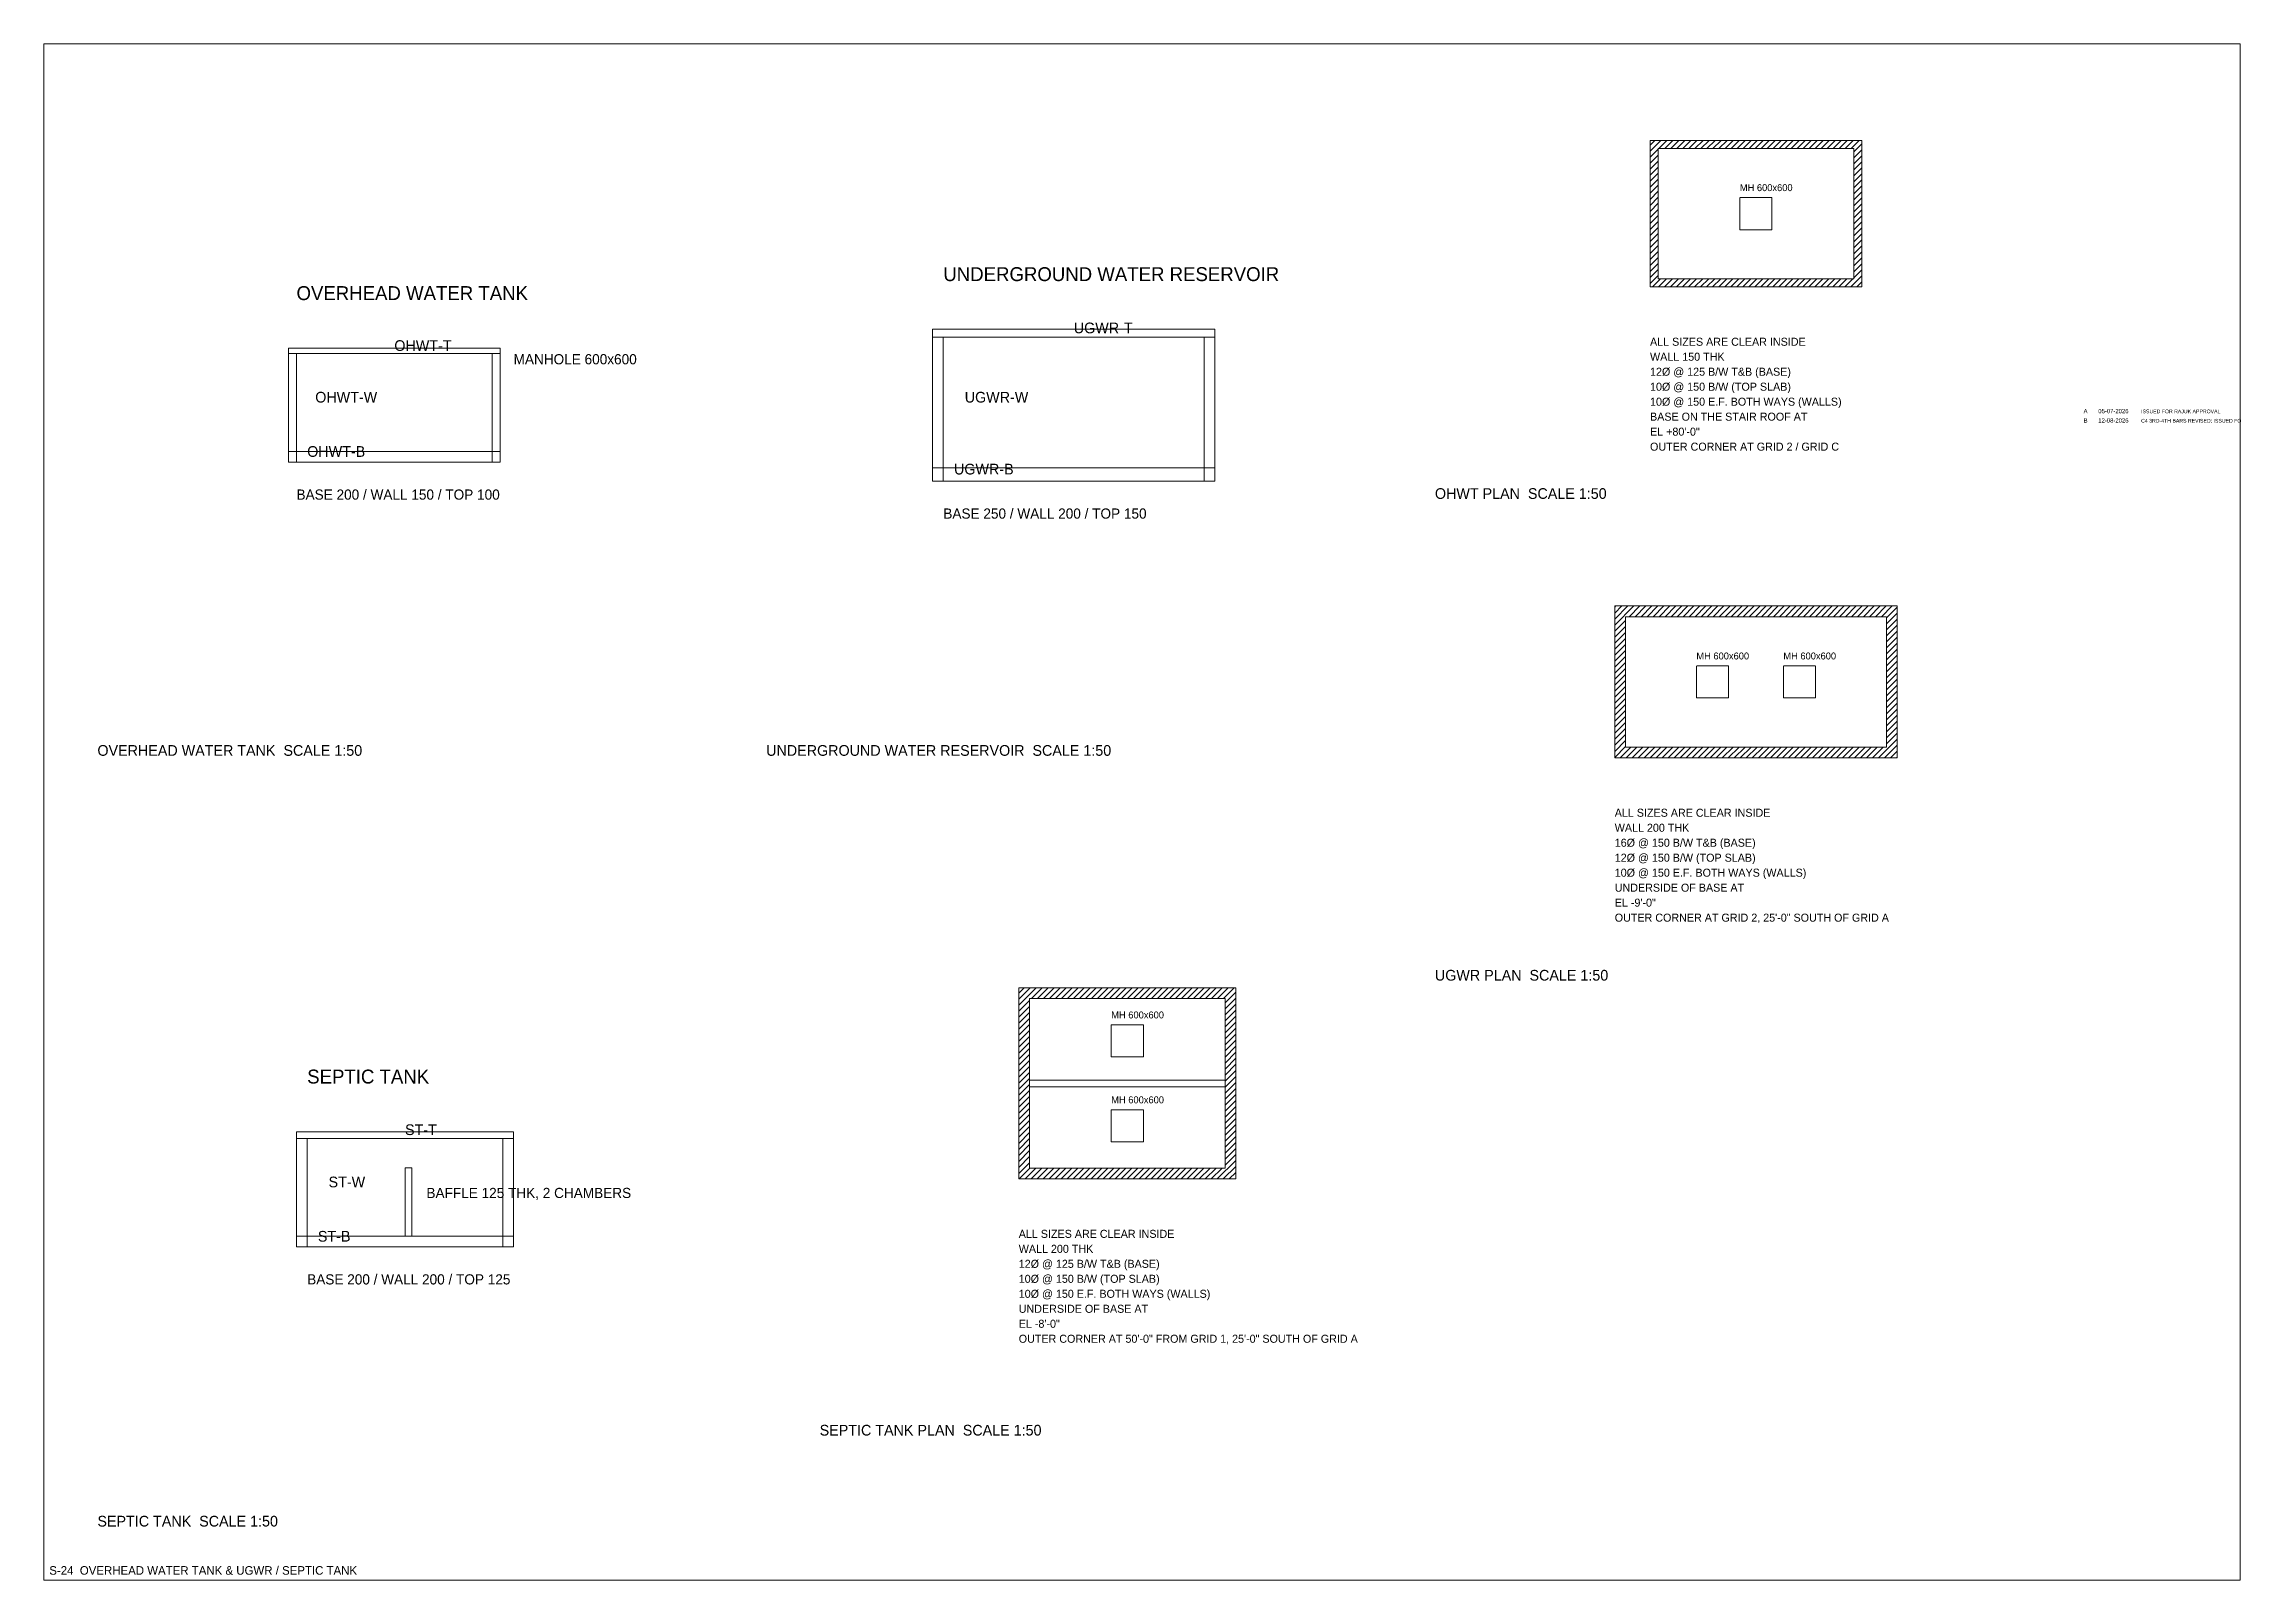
# Model space of a CAD drawing. Extents: x 1000 to 741800, y -207200 to 58400.
# Drawn here: x 1000 to 83100, y -207200 to -149800 of the extents above; entities that cross this region are included whole.
import ezdxf

# ---------------------------------------------------------------- set-up
doc = ezdxf.new("R2010")
doc.units = 0
doc.linetypes.add('DASHED', pattern=[1.524, 1.27, -0.254])
for name, color, linetype, lineweight, plot in [('Foundation', 3, 'Continuous', 0, False), ('Hatch', 9, 'Continuous', 0, False), ('Sheet', 7, 'Continuous', 0, False), ('Slab', 5, 'Continuous', 0, False), ('Text-1', 7, 'Continuous', 0, False), ('Text-2', 7, 'Continuous', 0, False), ('TITLE', 7, 'Continuous', 0, False), ('Wall', 1, 'Continuous', 0, False)]:
    doc.layers.add(name, color=color, linetype=linetype, lineweight=lineweight, plot=plot)

msp = doc.modelspace()

# ---------------------------------------------------------------- texts
at = {"layer": 'Sheet'}
for s, height, p in [('OHWT PLAN  SCALE 1:50', 400, (53000, -166800)), ('OVERHEAD WATER TANK  SCALE 1:50', 400, (3000, -176400)), ('UNDERGROUND WATER RESERVOIR  SCALE 1:50', 400, (28000, -176400)), ('UGWR PLAN  SCALE 1:50', 400, (53000, -184800)), ('SEPTIC TANK PLAN  SCALE 1:50', 400, (30000, -201800)), ('SEPTIC TANK  SCALE 1:50', 400, (3000, -205200)), ('S-24  OVERHEAD WATER TANK & UGWR / SEPTIC TANK', 320, (1200, -207000))]:
    msp.add_text(s, height=height, dxfattribs=at).set_placement(p)
at = {"layer": 'Text-1'}
for s, height, p in [('UNDERGROUND WATER RESERVOIR', 520, (34623, -158662)), ('OVERHEAD WATER TANK', 520, (10442, -159371)), ('OHWT-T', 400, (14100, -161271)), ('UGWR-T', 400, (39500, -160612)), ('OHWT-W', 400, (11142, -163200)), ('UGWR-W', 400, (35423, -163200)), ('OHWT-B', 400, (10842, -165229)), ('UGWR-B', 400, (35023, -165888)), ('SEPTIC TANK', 520, (10842, -188646)), ('ST-T', 400, (14500, -190571)), ('ST-W', 400, (11642, -192525)), ('ST-B', 400, (11242, -194554))]:
    msp.add_text(s, height=height, dxfattribs=at).set_placement(p)
at = {"layer": 'Text-2'}
for s, height, p in [('MH 600x600', 260, (64400, -155300)), ('ALL SIZES ARE CLEAR INSIDE', 300, (61042, -161078)), ('MANHOLE 600x600', 380, (18558, -161771)), ('WALL 150 THK', 300, (61042, -161638)), ('12%%C @ 125 B/W T&B (BASE)', 300, (61042, -162198)), ('10%%C @ 150 B/W (TOP SLAB)', 300, (61042, -162758)), ('10%%C @ 150 E.F. BOTH WAYS (WALLS)', 300, (61042, -163318)), ('BASE ON THE STAIR ROOF AT', 300, (61042, -163878)), ('EL +80\'-0"', 300, (61042, -164438)), ('OUTER CORNER AT GRID 2 / GRID C', 300, (61042, -164998)), ('BASE 200 / WALL 150 / TOP 100', 380, (10442, -166829)), ('BASE 250 / WALL 200 / TOP 150', 380, (34623, -167538)), ('MH 600x600', 260, (62774, -172800)), ('MH 600x600', 260, (66026, -172800)), ('ALL SIZES ARE CLEAR INSIDE', 300, (59723, -178678)), ('WALL 200 THK', 300, (59723, -179238)), ('16%%C @ 150 B/W T&B (BASE)', 300, (59723, -179798)), ('12%%C @ 150 B/W (TOP SLAB)', 300, (59723, -180358)), ('10%%C @ 150 E.F. BOTH WAYS (WALLS)', 300, (59723, -180918)), ('UNDERSIDE OF BASE AT', 300, (59723, -181478)), ('EL -9\'-0"', 300, (59723, -182038)), ('OUTER CORNER AT GRID 2, 25\'-0" SOUTH OF GRID A', 300, (59723, -182598)), ('MH 600x600', 260, (40900, -186214)), ('MH 600x600', 260, (40900, -189386)), ('BAFFLE 125 THK, 2 CHAMBERS', 380, (15300, -192925)), ('ALL SIZES ARE CLEAR INSIDE', 300, (37442, -194413)), ('WALL 200 THK', 300, (37442, -194973)), ('12%%C @ 125 B/W T&B (BASE)', 300, (37442, -195533)), ('BASE 200 / WALL 200 / TOP 125', 380, (10842, -196154)), ('10%%C @ 150 B/W (TOP SLAB)', 300, (37442, -196093)), ('10%%C @ 150 E.F. BOTH WAYS (WALLS)', 300, (37442, -196653)), ('UNDERSIDE OF BASE AT', 300, (37442, -197213)), ('EL -8\'-0"', 300, (37442, -197773)), ('OUTER CORNER AT 50\'-0" FROM GRID 1, 25\'-0" SOUTH OF GRID A', 300, (37442, -198333))]:
    msp.add_text(s, height=height, dxfattribs=at).set_placement(p)
at = {"layer": 'TITLE'}
for s, height, p in [('A', 160, (77250, -163600)), ('B', 160, (77250, -163950)), ('05-07-2026', 160, (77800, -163600)), ('12-08-2026', 160, (77800, -163950)), ('C4 3RD-4TH BARS REVISED; ISSUED FO', 140, (79400, -163950)), ('ISSUED FOR RAJUK APPROVAL', 140, (79400, -163600))]:
    msp.add_text(s, height=height, dxfattribs=at).set_placement(p)

# ---------------------------------------------------------------- hatches: boundary and pattern name
at = {"layer": 'Hatch'}
h = msp.add_hatch(dxfattribs=at)
h.set_pattern_fill('ANSI31', color=256, scale=50)
h.paths.add_polyline_path([(61042, -158878), (68958, -158878), (68958, -153402), (61042, -153402)])
h.paths.add_polyline_path([(61342, -158578), (68658, -158578), (68658, -153702), (61342, -153702)])
h = msp.add_hatch(dxfattribs=at)
h.set_pattern_fill('ANSI31', color=256, scale=50)
h.paths.add_polyline_path([(59723, -176478), (70277, -176478), (70277, -170802), (59723, -170802)])
h.paths.add_polyline_path([(60123, -176078), (69877, -176078), (69877, -171202), (60123, -171202)])
h = msp.add_hatch(dxfattribs=at)
h.set_pattern_fill('ANSI31', color=256, scale=50)
h.paths.add_polyline_path([(37442, -192213), (45558, -192213), (45558, -185067), (37442, -185067)])
h.paths.add_polyline_path([(37842, -191813), (45158, -191813), (45158, -185467), (37842, -185467)])

# ---------------------------------------------------------------- linework, layer by layer
at = {"layer": 'Foundation'}
for points in [[(10142, -165429), (18058, -165429), (18058, -165029), (10142, -165029)], [(34223, -166138), (44777, -166138), (44777, -165638), (34223, -165638)], [(10442, -194754), (18558, -194754), (18558, -194354), (10442, -194354)]]:
    msp.add_lwpolyline(points, close=True, dxfattribs=at)
at = {"layer": 'Sheet'}
msp.add_lwpolyline([(1000, -207200), (83100, -207200), (83100, -149800), (1000, -149800)], close=True, dxfattribs=at)
at = {"layer": 'Slab', "linetype": 'DASHED'}
for p, q in [((65600, -155540), (64400, -155540)), ((64400, -155540), (64400, -156740)), ((65600, -156740), (65600, -155540)), ((64400, -156740), (65600, -156740)), ((63974, -173040), (62774, -173040)), ((62774, -173040), (62774, -174240)), ((63974, -174240), (63974, -173040)), ((67226, -173040), (66026, -173040)), ((66026, -173040), (66026, -174240)), ((67226, -174240), (67226, -173040)), ((62774, -174240), (63974, -174240)), ((66026, -174240), (67226, -174240)), ((42100, -186454), (40900, -186454)), ((40900, -186454), (40900, -187654)), ((42100, -187654), (42100, -186454)), ((40900, -187654), (42100, -187654)), ((42100, -189626), (40900, -189626)), ((40900, -189626), (40900, -190826)), ((42100, -190826), (42100, -189626)), ((40900, -190826), (42100, -190826))]:
    msp.add_line(p, q, dxfattribs=at)
at = {"layer": 'Slab'}
for points in [[(34223, -160762), (44777, -160762), (44777, -160462), (34223, -160462)], [(10142, -161371), (18058, -161371), (18058, -161171), (10142, -161171)], [(10442, -190696), (18558, -190696), (18558, -190446), (10442, -190446)]]:
    msp.add_lwpolyline(points, close=True, dxfattribs=at)
at = {"layer": 'Wall'}
for points in [[(61042, -158878), (68958, -158878), (68958, -153402), (61042, -153402)], [(61342, -158578), (68658, -158578), (68658, -153702), (61342, -153702)], [(34223, -166138), (34623, -166138), (34623, -160762), (34223, -160762)], [(44377, -166138), (44777, -166138), (44777, -160762), (44377, -160762)], [(10142, -165429), (10442, -165429), (10442, -161371), (10142, -161371)], [(17758, -165429), (18058, -165429), (18058, -161371), (17758, -161371)], [(59723, -176478), (70277, -176478), (70277, -170802), (59723, -170802)], [(60123, -176078), (69877, -176078), (69877, -171202), (60123, -171202)], [(37442, -192213), (45558, -192213), (45558, -185067), (37442, -185067)], [(37842, -191813), (45158, -191813), (45158, -185467), (37842, -185467)], [(37842, -188765), (45158, -188765), (45158, -188515), (37842, -188515)], [(10442, -194754), (10842, -194754), (10842, -190696), (10442, -190696)], [(18158, -194754), (18558, -194754), (18558, -190696), (18158, -190696)], [(14500, -194354), (14750, -194354), (14750, -191793), (14500, -191793)]]:
    msp.add_lwpolyline(points, close=True, dxfattribs=at)

msp.set_redraw_order([(e.dxf.handle, doc.entitydb.next_handle()) for e in msp.query("TEXT MTEXT ATTDEF DIMENSION ARC_DIMENSION")])  # texts and dimensions are drawn at this point

doc.saveas('drawing.dxf')
